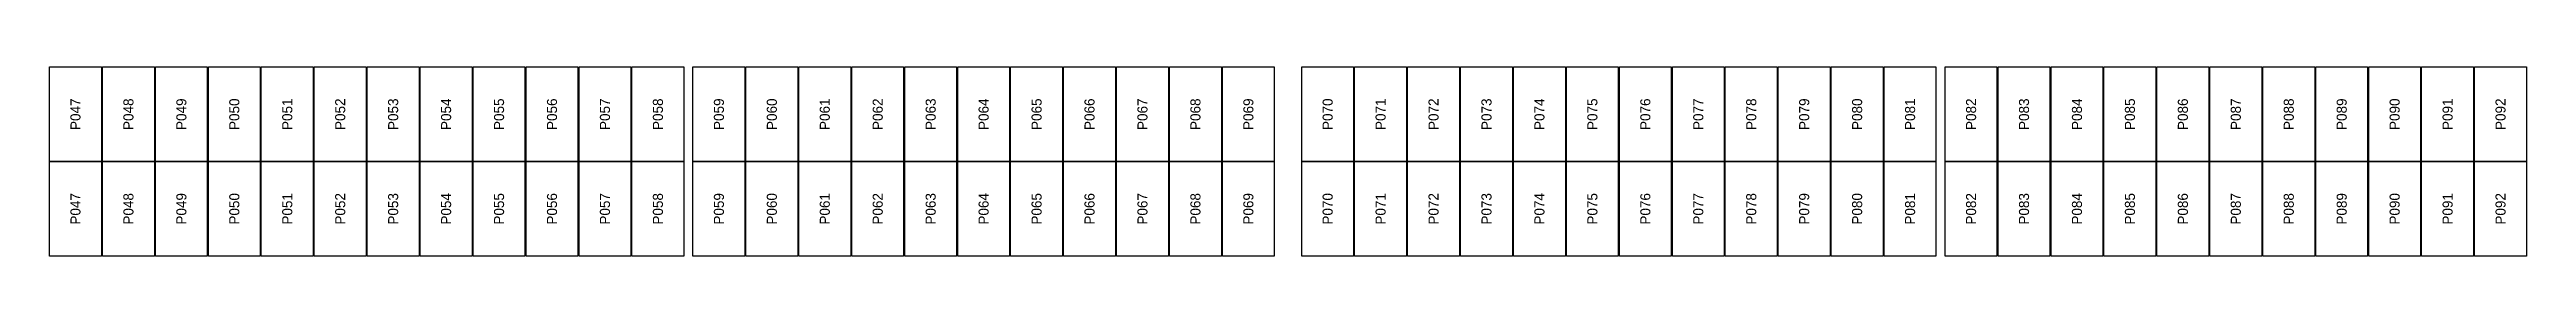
# Model space of a CAD drawing. Extents: x 296295 to 296770, y 651564 to 652121.
# Drawn here: x 296629 to 296683.2, y 651572.2 to 651576.4 of the extents above; entities that cross this region are included whole.
import ezdxf
from ezdxf.enums import TextEntityAlignment as Align

# ---------------------------------------------------------------- set-up
doc = ezdxf.new("R2010")
doc.units = 0

msp = doc.modelspace()

# ---------------------------------------------------------------- texts
at = {"layer": 'PANEL_POSITION'}
for s, p in [('P047', (296629.613, 651575.337)), ('P048', (296630.771, 651575.337)), ('P049', (296631.929, 651575.337)), ('P050', (296633.087, 651575.337)), ('P051', (296634.245, 651575.337)), ('P052', (296635.403, 651575.337)), ('P053', (296636.561, 651575.337)), ('P054', (296637.719, 651575.337)), ('P055', (296638.877, 651575.337)), ('P056', (296640.035, 651575.337)), ('P057', (296641.193, 651575.337)), ('P058', (296642.351, 651575.337)), ('P059', (296643.685, 651575.337)), ('P060', (296644.843, 651575.337)), ('P061', (296646.001, 651575.337)), ('P062', (296647.159, 651575.337)), ('P063', (296648.317, 651575.337)), ('P064', (296649.475, 651575.337)), ('P065', (296650.633, 651575.337)), ('P066', (296651.791, 651575.337)), ('P067', (296652.949, 651575.337)), ('P068', (296654.107, 651575.337)), ('P069', (296655.265, 651575.337)), ('P070', (296656.999, 651575.337)), ('P071', (296658.157, 651575.337)), ('P072', (296659.315, 651575.337)), ('P073', (296660.473, 651575.337)), ('P074', (296661.631, 651575.337)), ('P075', (296662.789, 651575.337)), ('P076', (296663.947, 651575.337)), ('P077', (296665.105, 651575.337)), ('P078', (296666.263, 651575.337)), ('P079', (296667.421, 651575.337)), ('P080', (296668.579, 651575.337)), ('P081', (296669.737, 651575.337)), ('P082', (296671.071, 651575.337)), ('P083', (296672.229, 651575.337)), ('P084', (296673.387, 651575.337)), ('P085', (296674.545, 651575.337)), ('P086', (296675.703, 651575.337)), ('P087', (296676.861, 651575.337)), ('P088', (296678.019, 651575.337)), ('P089', (296679.177, 651575.337)), ('P090', (296680.335, 651575.337)), ('P091', (296681.493, 651575.337)), ('P092', (296682.651, 651575.337)), ('P047', (296629.613, 651573.274)), ('P048', (296630.771, 651573.274)), ('P049', (296631.929, 651573.274)), ('P050', (296633.087, 651573.274)), ('P051', (296634.245, 651573.274)), ('P052', (296635.403, 651573.274)), ('P053', (296636.561, 651573.274)), ('P054', (296637.719, 651573.274)), ('P055', (296638.877, 651573.274)), ('P056', (296640.035, 651573.274)), ('P057', (296641.193, 651573.274)), ('P058', (296642.351, 651573.274)), ('P059', (296643.685, 651573.274)), ('P060', (296644.843, 651573.274)), ('P061', (296646.001, 651573.274)), ('P062', (296647.159, 651573.274)), ('P063', (296648.317, 651573.274)), ('P064', (296649.475, 651573.274)), ('P065', (296650.633, 651573.274)), ('P066', (296651.791, 651573.274)), ('P067', (296652.949, 651573.274)), ('P068', (296654.107, 651573.274)), ('P069', (296655.265, 651573.274)), ('P070', (296656.999, 651573.274)), ('P071', (296658.157, 651573.274)), ('P072', (296659.315, 651573.274)), ('P073', (296660.473, 651573.274)), ('P074', (296661.631, 651573.274)), ('P075', (296662.789, 651573.274)), ('P076', (296663.947, 651573.274)), ('P077', (296665.105, 651573.274)), ('P078', (296666.263, 651573.274)), ('P079', (296667.421, 651573.274)), ('P080', (296668.579, 651573.274)), ('P081', (296669.737, 651573.274)), ('P082', (296671.071, 651573.274)), ('P083', (296672.229, 651573.274)), ('P084', (296673.387, 651573.274)), ('P085', (296674.545, 651573.274)), ('P086', (296675.703, 651573.274)), ('P087', (296676.861, 651573.274)), ('P088', (296678.019, 651573.274)), ('P089', (296679.177, 651573.274)), ('P090', (296680.335, 651573.274)), ('P091', (296681.493, 651573.274)), ('P092', (296682.651, 651573.274))]:
    msp.add_text(s, height=0.22, rotation=90, dxfattribs=at).set_placement(p, align=Align.MIDDLE_CENTER)

# ---------------------------------------------------------------- linework, layer by layer
at = {"layer": 'PANELS_MASTER'}
for points in [[(296629.046, 651576.369), (296630.18, 651576.369), (296630.18, 651574.306), (296629.046, 651574.306)], [(296630.204, 651576.369), (296631.338, 651576.369), (296631.338, 651574.306), (296630.204, 651574.306)], [(296631.362, 651576.369), (296632.496, 651576.369), (296632.496, 651574.306), (296631.362, 651574.306)], [(296632.52, 651576.369), (296633.654, 651576.369), (296633.654, 651574.306), (296632.52, 651574.306)], [(296633.678, 651576.369), (296634.812, 651576.369), (296634.812, 651574.306), (296633.678, 651574.306)], [(296634.836, 651576.369), (296635.97, 651576.369), (296635.97, 651574.306), (296634.836, 651574.306)], [(296635.994, 651576.369), (296637.128, 651576.369), (296637.128, 651574.306), (296635.994, 651574.306)], [(296637.152, 651576.369), (296638.286, 651576.369), (296638.286, 651574.306), (296637.152, 651574.306)], [(296638.31, 651576.369), (296639.444, 651576.369), (296639.444, 651574.306), (296638.31, 651574.306)], [(296639.468, 651576.369), (296640.602, 651576.369), (296640.602, 651574.306), (296639.468, 651574.306)], [(296640.626, 651576.369), (296641.76, 651576.369), (296641.76, 651574.306), (296640.626, 651574.306)], [(296641.784, 651576.369), (296642.918, 651576.369), (296642.918, 651574.306), (296641.784, 651574.306)], [(296643.118, 651576.369), (296644.252, 651576.369), (296644.252, 651574.306), (296643.118, 651574.306)], [(296644.276, 651576.369), (296645.41, 651576.369), (296645.41, 651574.306), (296644.276, 651574.306)], [(296645.434, 651576.369), (296646.568, 651576.369), (296646.568, 651574.306), (296645.434, 651574.306)], [(296646.592, 651576.369), (296647.726, 651576.369), (296647.726, 651574.306), (296646.592, 651574.306)], [(296647.75, 651576.369), (296648.884, 651576.369), (296648.884, 651574.306), (296647.75, 651574.306)], [(296648.908, 651576.369), (296650.042, 651576.369), (296650.042, 651574.306), (296648.908, 651574.306)], [(296650.066, 651576.369), (296651.2, 651576.369), (296651.2, 651574.306), (296650.066, 651574.306)], [(296651.224, 651576.369), (296652.358, 651576.369), (296652.358, 651574.306), (296651.224, 651574.306)], [(296652.382, 651576.369), (296653.516, 651576.369), (296653.516, 651574.306), (296652.382, 651574.306)], [(296653.54, 651576.369), (296654.674, 651576.369), (296654.674, 651574.306), (296653.54, 651574.306)], [(296654.698, 651576.369), (296655.832, 651576.369), (296655.832, 651574.306), (296654.698, 651574.306)], [(296656.432, 651576.369), (296657.566, 651576.369), (296657.566, 651574.306), (296656.432, 651574.306)], [(296657.59, 651576.369), (296658.724, 651576.369), (296658.724, 651574.306), (296657.59, 651574.306)], [(296658.748, 651576.369), (296659.882, 651576.369), (296659.882, 651574.306), (296658.748, 651574.306)], [(296659.906, 651576.369), (296661.04, 651576.369), (296661.04, 651574.306), (296659.906, 651574.306)], [(296661.064, 651576.369), (296662.198, 651576.369), (296662.198, 651574.306), (296661.064, 651574.306)], [(296662.222, 651576.369), (296663.356, 651576.369), (296663.356, 651574.306), (296662.222, 651574.306)], [(296663.38, 651576.369), (296664.514, 651576.369), (296664.514, 651574.306), (296663.38, 651574.306)], [(296664.538, 651576.369), (296665.672, 651576.369), (296665.672, 651574.306), (296664.538, 651574.306)], [(296665.696, 651576.369), (296666.83, 651576.369), (296666.83, 651574.306), (296665.696, 651574.306)], [(296666.854, 651576.369), (296667.988, 651576.369), (296667.988, 651574.306), (296666.854, 651574.306)], [(296668.012, 651576.369), (296669.146, 651576.369), (296669.146, 651574.306), (296668.012, 651574.306)], [(296669.17, 651576.369), (296670.304, 651576.369), (296670.304, 651574.306), (296669.17, 651574.306)], [(296670.504, 651576.369), (296671.638, 651576.369), (296671.638, 651574.306), (296670.504, 651574.306)], [(296671.662, 651576.369), (296672.796, 651576.369), (296672.796, 651574.306), (296671.662, 651574.306)], [(296672.82, 651576.369), (296673.954, 651576.369), (296673.954, 651574.306), (296672.82, 651574.306)], [(296673.978, 651576.369), (296675.112, 651576.369), (296675.112, 651574.306), (296673.978, 651574.306)], [(296675.136, 651576.369), (296676.27, 651576.369), (296676.27, 651574.306), (296675.136, 651574.306)], [(296676.294, 651576.369), (296677.428, 651576.369), (296677.428, 651574.306), (296676.294, 651574.306)], [(296677.452, 651576.369), (296678.586, 651576.369), (296678.586, 651574.306), (296677.452, 651574.306)], [(296678.61, 651576.369), (296679.744, 651576.369), (296679.744, 651574.306), (296678.61, 651574.306)], [(296679.768, 651576.369), (296680.902, 651576.369), (296680.902, 651574.306), (296679.768, 651574.306)], [(296680.926, 651576.369), (296682.06, 651576.369), (296682.06, 651574.306), (296680.926, 651574.306)], [(296682.084, 651576.369), (296683.218, 651576.369), (296683.218, 651574.306), (296682.084, 651574.306)], [(296629.046, 651574.306), (296630.18, 651574.306), (296630.18, 651572.243), (296629.046, 651572.243)], [(296630.204, 651574.306), (296631.338, 651574.306), (296631.338, 651572.243), (296630.204, 651572.243)], [(296631.362, 651574.306), (296632.496, 651574.306), (296632.496, 651572.243), (296631.362, 651572.243)], [(296632.52, 651574.306), (296633.654, 651574.306), (296633.654, 651572.243), (296632.52, 651572.243)], [(296633.678, 651574.306), (296634.812, 651574.306), (296634.812, 651572.243), (296633.678, 651572.243)], [(296634.836, 651574.306), (296635.97, 651574.306), (296635.97, 651572.243), (296634.836, 651572.243)], [(296635.994, 651574.306), (296637.128, 651574.306), (296637.128, 651572.243), (296635.994, 651572.243)], [(296637.152, 651574.306), (296638.286, 651574.306), (296638.286, 651572.243), (296637.152, 651572.243)], [(296638.31, 651574.306), (296639.444, 651574.306), (296639.444, 651572.243), (296638.31, 651572.243)], [(296639.468, 651574.306), (296640.602, 651574.306), (296640.602, 651572.243), (296639.468, 651572.243)], [(296640.626, 651574.306), (296641.76, 651574.306), (296641.76, 651572.243), (296640.626, 651572.243)], [(296641.784, 651574.306), (296642.918, 651574.306), (296642.918, 651572.243), (296641.784, 651572.243)], [(296643.118, 651574.306), (296644.252, 651574.306), (296644.252, 651572.243), (296643.118, 651572.243)], [(296644.276, 651574.306), (296645.41, 651574.306), (296645.41, 651572.243), (296644.276, 651572.243)], [(296645.434, 651574.306), (296646.568, 651574.306), (296646.568, 651572.243), (296645.434, 651572.243)], [(296646.592, 651574.306), (296647.726, 651574.306), (296647.726, 651572.243), (296646.592, 651572.243)], [(296647.75, 651574.306), (296648.884, 651574.306), (296648.884, 651572.243), (296647.75, 651572.243)], [(296648.908, 651574.306), (296650.042, 651574.306), (296650.042, 651572.243), (296648.908, 651572.243)], [(296650.066, 651574.306), (296651.2, 651574.306), (296651.2, 651572.243), (296650.066, 651572.243)], [(296651.224, 651574.306), (296652.358, 651574.306), (296652.358, 651572.243), (296651.224, 651572.243)], [(296652.382, 651574.306), (296653.516, 651574.306), (296653.516, 651572.243), (296652.382, 651572.243)], [(296653.54, 651574.306), (296654.674, 651574.306), (296654.674, 651572.243), (296653.54, 651572.243)], [(296654.698, 651574.306), (296655.832, 651574.306), (296655.832, 651572.243), (296654.698, 651572.243)], [(296656.432, 651574.306), (296657.566, 651574.306), (296657.566, 651572.243), (296656.432, 651572.243)], [(296657.59, 651574.306), (296658.724, 651574.306), (296658.724, 651572.243), (296657.59, 651572.243)], [(296658.748, 651574.306), (296659.882, 651574.306), (296659.882, 651572.243), (296658.748, 651572.243)], [(296659.906, 651574.306), (296661.04, 651574.306), (296661.04, 651572.243), (296659.906, 651572.243)], [(296661.064, 651574.306), (296662.198, 651574.306), (296662.198, 651572.243), (296661.064, 651572.243)], [(296662.222, 651574.306), (296663.356, 651574.306), (296663.356, 651572.243), (296662.222, 651572.243)], [(296663.38, 651574.306), (296664.514, 651574.306), (296664.514, 651572.243), (296663.38, 651572.243)], [(296664.538, 651574.306), (296665.672, 651574.306), (296665.672, 651572.243), (296664.538, 651572.243)], [(296665.696, 651574.306), (296666.83, 651574.306), (296666.83, 651572.243), (296665.696, 651572.243)], [(296666.854, 651574.306), (296667.988, 651574.306), (296667.988, 651572.243), (296666.854, 651572.243)], [(296668.012, 651574.306), (296669.146, 651574.306), (296669.146, 651572.243), (296668.012, 651572.243)], [(296669.17, 651574.306), (296670.304, 651574.306), (296670.304, 651572.243), (296669.17, 651572.243)], [(296670.504, 651574.306), (296671.638, 651574.306), (296671.638, 651572.243), (296670.504, 651572.243)], [(296671.662, 651574.306), (296672.796, 651574.306), (296672.796, 651572.243), (296671.662, 651572.243)], [(296672.82, 651574.306), (296673.954, 651574.306), (296673.954, 651572.243), (296672.82, 651572.243)], [(296673.978, 651574.306), (296675.112, 651574.306), (296675.112, 651572.243), (296673.978, 651572.243)], [(296675.136, 651574.306), (296676.27, 651574.306), (296676.27, 651572.243), (296675.136, 651572.243)], [(296676.294, 651574.306), (296677.428, 651574.306), (296677.428, 651572.243), (296676.294, 651572.243)], [(296677.452, 651574.306), (296678.586, 651574.306), (296678.586, 651572.243), (296677.452, 651572.243)], [(296678.61, 651574.306), (296679.744, 651574.306), (296679.744, 651572.243), (296678.61, 651572.243)], [(296679.768, 651574.306), (296680.902, 651574.306), (296680.902, 651572.243), (296679.768, 651572.243)], [(296680.926, 651574.306), (296682.06, 651574.306), (296682.06, 651572.243), (296680.926, 651572.243)], [(296682.084, 651574.306), (296683.218, 651574.306), (296683.218, 651572.243), (296682.084, 651572.243)]]:
    msp.add_lwpolyline(points, close=True, dxfattribs=at)

msp.set_redraw_order([(e.dxf.handle, doc.entitydb.next_handle()) for e in msp.query("TEXT MTEXT ATTDEF DIMENSION ARC_DIMENSION")])  # texts and dimensions are drawn at this point

doc.saveas('drawing.dxf')
